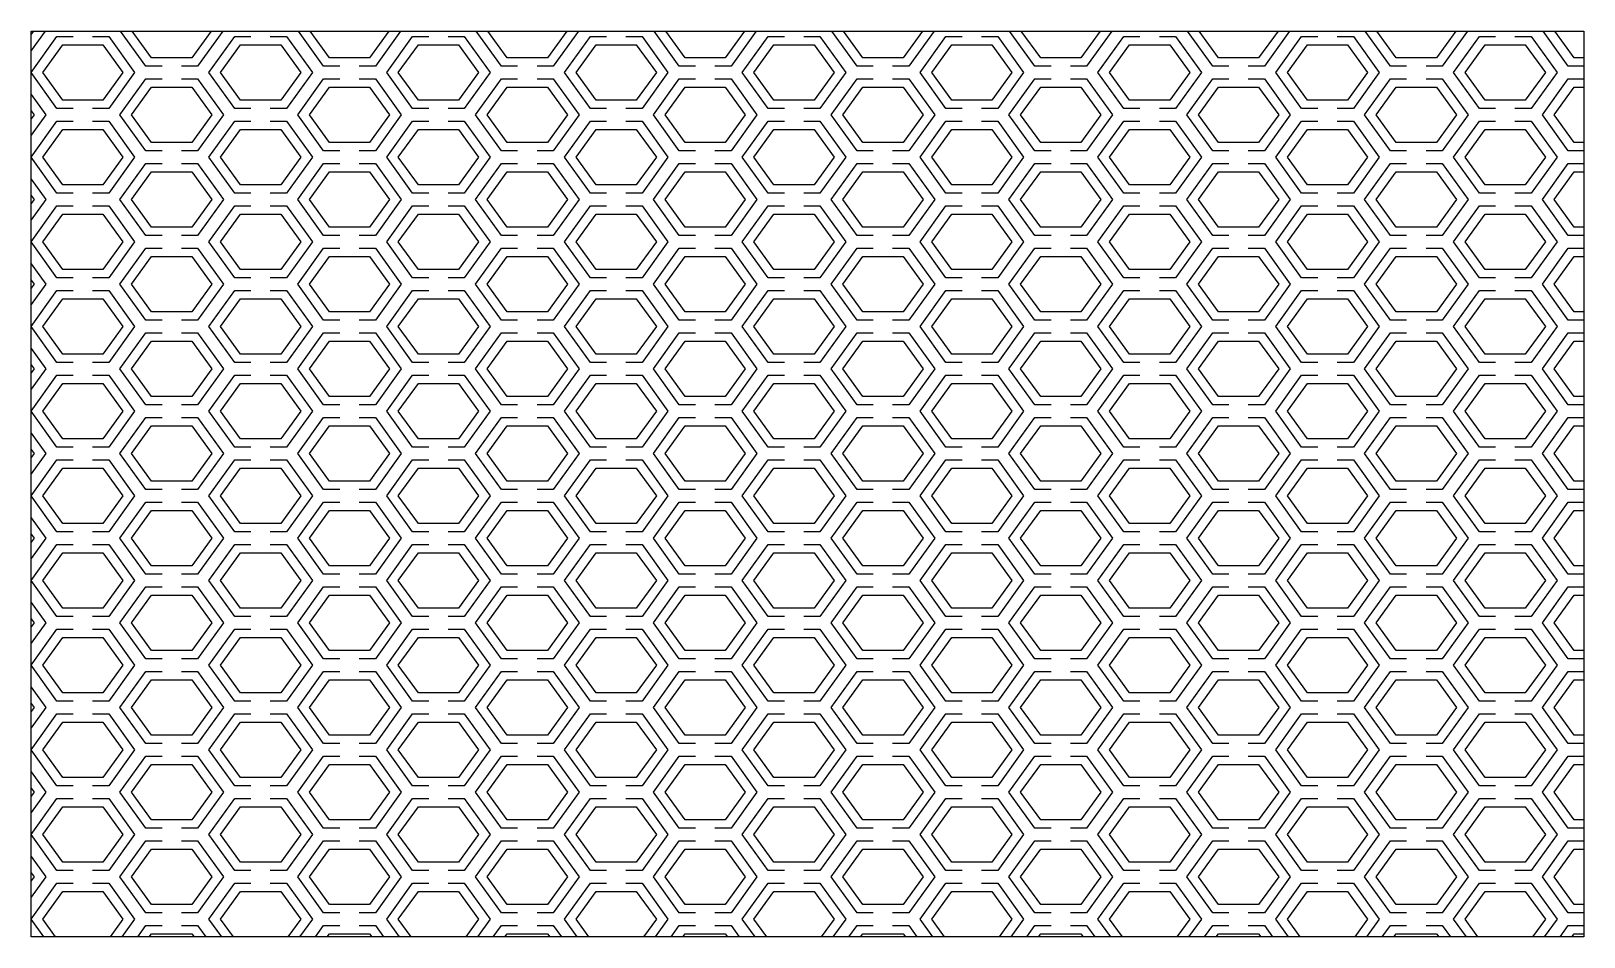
# Model space of a CAD drawing. Header units: millimetres. Extents: x 0 to 120, y 0 to 70.
import ezdxf

# ---------------------------------------------------------------- set-up
doc = ezdxf.new("R2010")
doc.units = ezdxf.units.MM
doc.layers.add('CUT', color=1, linetype='CONTINUOUS')

msp = doc.modelspace()

# ---------------------------------------------------------------- linework, layer by layer
at = {"layer": 'CUT'}
for p, q in [((0.1786, 70), (0, 69.7526)), ((1.0786, 70), (0, 68.5055)), ((0, 63.8474), (0.23, 63.5287)), ((0.23, 63.5287), (0, 63.21)), ((0, 57.3049), (0.23, 56.9862)), ((0.23, 56.9862), (0, 56.6675)), ((0, 50.7623), (0.23, 50.4436)), ((0.23, 50.4436), (0, 50.1249)), ((0, 44.2197), (0.23, 43.901)), ((0.23, 43.901), (0, 43.5823)), ((0, 37.6772), (0.23, 37.3585)), ((0.23, 37.3585), (0, 37.0398)), ((0, 31.1346), (0.23, 30.8159)), ((0.23, 30.8159), (0, 30.4972)), ((0, 24.592), (0.23, 24.2733)), ((0.23, 24.2733), (0, 23.9546)), ((0, 18.0495), (0.23, 17.7308)), ((0.23, 17.7308), (0, 17.4121)), ((0, 11.5069), (0.23, 11.1882)), ((0.23, 11.1882), (0, 10.8695)), ((0, 4.9644), (0.23, 4.6457)), ((0.23, 4.6457), (0, 4.327)), ((7.1, 1.3744), (6.1081, 0)), ((20.84, 1.3744), (19.8481, 0)), ((34.58, 1.3744), (33.5881, 0)), ((48.32, 1.3744), (47.3281, 0)), ((62.06, 1.3744), (61.0681, 0)), ((75.8, 1.3744), (74.8081, 0)), ((89.54, 1.3744), (88.5481, 0)), ((103.28, 1.3744), (102.2881, 0)), ((117.02, 1.3744), (116.0281, 0))]:
    msp.add_line(p, q, dxfattribs=at)
for points in [[(0, 70), (120, 70), (120, 0), (0, 0), (0, 70)], [(10.12, 67.3), (8.87, 67.3), (6.9214, 70)], [(13.9186, 70), (12.42, 67.9235), (9.32, 67.9235), (7.8214, 70)], [(14.8186, 70), (12.87, 67.3), (11.62, 67.3)], [(23.86, 67.3), (22.61, 67.3), (20.6614, 70)], [(27.6586, 70), (26.16, 67.9235), (23.06, 67.9235), (21.5614, 70)], [(28.5586, 70), (26.61, 67.3), (25.36, 67.3)], [(37.6, 67.3), (36.35, 67.3), (34.4014, 70)], [(41.3986, 70), (39.9, 67.9235), (36.8, 67.9235), (35.3014, 70)], [(42.2986, 70), (40.35, 67.3), (39.1, 67.3)], [(51.34, 67.3), (50.09, 67.3), (48.1414, 70)], [(55.1386, 70), (53.64, 67.9235), (50.54, 67.9235), (49.0414, 70)], [(56.0386, 70), (54.09, 67.3), (52.84, 67.3)], [(65.08, 67.3), (63.83, 67.3), (61.8814, 70)], [(68.8786, 70), (67.38, 67.9235), (64.28, 67.9235), (62.7814, 70)], [(69.7786, 70), (67.83, 67.3), (66.58, 67.3)], [(78.82, 67.3), (77.57, 67.3), (75.6214, 70)], [(82.6186, 70), (81.12, 67.9235), (78.02, 67.9235), (76.5214, 70)], [(83.5186, 70), (81.57, 67.3), (80.32, 67.3)], [(92.56, 67.3), (91.31, 67.3), (89.3614, 70)], [(96.3586, 70), (94.86, 67.9235), (91.76, 67.9235), (90.2614, 70)], [(97.2586, 70), (95.31, 67.3), (94.06, 67.3)], [(106.3, 67.3), (105.05, 67.3), (103.1014, 70)], [(110.0986, 70), (108.6, 67.9235), (105.5, 67.9235), (104.0014, 70)], [(110.9986, 70), (109.05, 67.3), (107.8, 67.3)], [(120, 67.3), (118.79, 67.3), (116.8414, 70)], [(120, 67.9235), (119.24, 67.9235), (117.7414, 70)], [(3.25, 64.0287), (2, 64.0287), (0, 66.8), (2, 69.5713), (3.25, 69.5713)], [(7.1, 66.8), (5.55, 64.6523), (2.45, 64.6523), (0.9, 66.8), (2.45, 68.9477), (5.55, 68.9477), (7.1, 66.8)], [(4.75, 69.5713), (6, 69.5713), (8, 66.8), (6, 64.0287), (4.75, 64.0287)], [(16.99, 64.0287), (15.74, 64.0287), (13.74, 66.8), (15.74, 69.5713), (16.99, 69.5713)], [(20.84, 66.8), (19.29, 64.6523), (16.19, 64.6523), (14.64, 66.8), (16.19, 68.9477), (19.29, 68.9477), (20.84, 66.8)], [(18.49, 69.5713), (19.74, 69.5713), (21.74, 66.8), (19.74, 64.0287), (18.49, 64.0287)], [(30.73, 64.0287), (29.48, 64.0287), (27.48, 66.8), (29.48, 69.5713), (30.73, 69.5713)], [(34.58, 66.8), (33.03, 64.6523), (29.93, 64.6523), (28.38, 66.8), (29.93, 68.9477), (33.03, 68.9477), (34.58, 66.8)], [(32.23, 69.5713), (33.48, 69.5713), (35.48, 66.8), (33.48, 64.0287), (32.23, 64.0287)], [(44.47, 64.0287), (43.22, 64.0287), (41.22, 66.8), (43.22, 69.5713), (44.47, 69.5713)], [(48.32, 66.8), (46.77, 64.6523), (43.67, 64.6523), (42.12, 66.8), (43.67, 68.9477), (46.77, 68.9477), (48.32, 66.8)], [(45.97, 69.5713), (47.22, 69.5713), (49.22, 66.8), (47.22, 64.0287), (45.97, 64.0287)], [(58.21, 64.0287), (56.96, 64.0287), (54.96, 66.8), (56.96, 69.5713), (58.21, 69.5713)], [(62.06, 66.8), (60.51, 64.6523), (57.41, 64.6523), (55.86, 66.8), (57.41, 68.9477), (60.51, 68.9477), (62.06, 66.8)], [(59.71, 69.5713), (60.96, 69.5713), (62.96, 66.8), (60.96, 64.0287), (59.71, 64.0287)], [(71.95, 64.0287), (70.7, 64.0287), (68.7, 66.8), (70.7, 69.5713), (71.95, 69.5713)], [(75.8, 66.8), (74.25, 64.6523), (71.15, 64.6523), (69.6, 66.8), (71.15, 68.9477), (74.25, 68.9477), (75.8, 66.8)], [(73.45, 69.5713), (74.7, 69.5713), (76.7, 66.8), (74.7, 64.0287), (73.45, 64.0287)], [(85.69, 64.0287), (84.44, 64.0287), (82.44, 66.8), (84.44, 69.5713), (85.69, 69.5713)], [(89.54, 66.8), (87.99, 64.6523), (84.89, 64.6523), (83.34, 66.8), (84.89, 68.9477), (87.99, 68.9477), (89.54, 66.8)], [(87.19, 69.5713), (88.44, 69.5713), (90.44, 66.8), (88.44, 64.0287), (87.19, 64.0287)], [(99.43, 64.0287), (98.18, 64.0287), (96.18, 66.8), (98.18, 69.5713), (99.43, 69.5713)], [(103.28, 66.8), (101.73, 64.6523), (98.63, 64.6523), (97.08, 66.8), (98.63, 68.9477), (101.73, 68.9477), (103.28, 66.8)], [(100.93, 69.5713), (102.18, 69.5713), (104.18, 66.8), (102.18, 64.0287), (100.93, 64.0287)], [(113.17, 64.0287), (111.92, 64.0287), (109.92, 66.8), (111.92, 69.5713), (113.17, 69.5713)], [(117.02, 66.8), (115.47, 64.6523), (112.37, 64.6523), (110.82, 66.8), (112.37, 68.9477), (115.47, 68.9477), (117.02, 66.8)], [(114.67, 69.5713), (115.92, 69.5713), (117.92, 66.8), (115.92, 64.0287), (114.67, 64.0287)], [(10.12, 60.7574), (8.87, 60.7574), (6.87, 63.5287), (8.87, 66.3), (10.12, 66.3)], [(11.62, 66.3), (12.87, 66.3), (14.87, 63.5287), (12.87, 60.7574), (11.62, 60.7574)], [(23.86, 60.7574), (22.61, 60.7574), (20.61, 63.5287), (22.61, 66.3), (23.86, 66.3)], [(25.36, 66.3), (26.61, 66.3), (28.61, 63.5287), (26.61, 60.7574), (25.36, 60.7574)], [(37.6, 60.7574), (36.35, 60.7574), (34.35, 63.5287), (36.35, 66.3), (37.6, 66.3)], [(39.1, 66.3), (40.35, 66.3), (42.35, 63.5287), (40.35, 60.7574), (39.1, 60.7574)], [(51.34, 60.7574), (50.09, 60.7574), (48.09, 63.5287), (50.09, 66.3), (51.34, 66.3)], [(52.84, 66.3), (54.09, 66.3), (56.09, 63.5287), (54.09, 60.7574), (52.84, 60.7574)], [(65.08, 60.7574), (63.83, 60.7574), (61.83, 63.5287), (63.83, 66.3), (65.08, 66.3)], [(66.58, 66.3), (67.83, 66.3), (69.83, 63.5287), (67.83, 60.7574), (66.58, 60.7574)], [(78.82, 60.7574), (77.57, 60.7574), (75.57, 63.5287), (77.57, 66.3), (78.82, 66.3)], [(80.32, 66.3), (81.57, 66.3), (83.57, 63.5287), (81.57, 60.7574), (80.32, 60.7574)], [(92.56, 60.7574), (91.31, 60.7574), (89.31, 63.5287), (91.31, 66.3), (92.56, 66.3)], [(94.06, 66.3), (95.31, 66.3), (97.31, 63.5287), (95.31, 60.7574), (94.06, 60.7574)], [(106.3, 60.7574), (105.05, 60.7574), (103.05, 63.5287), (105.05, 66.3), (106.3, 66.3)], [(107.8, 66.3), (109.05, 66.3), (111.05, 63.5287), (109.05, 60.7574), (107.8, 60.7574)], [(120, 60.7574), (118.79, 60.7574), (116.79, 63.5287), (118.79, 66.3), (120, 66.3)], [(0, 65.0945), (1.13, 63.5287), (0, 61.9629)], [(13.97, 63.5287), (12.42, 61.381), (9.32, 61.381), (7.77, 63.5287), (9.32, 65.6765), (12.42, 65.6765), (13.97, 63.5287)], [(27.71, 63.5287), (26.16, 61.381), (23.06, 61.381), (21.51, 63.5287), (23.06, 65.6765), (26.16, 65.6765), (27.71, 63.5287)], [(41.45, 63.5287), (39.9, 61.381), (36.8, 61.381), (35.25, 63.5287), (36.8, 65.6765), (39.9, 65.6765), (41.45, 63.5287)], [(55.19, 63.5287), (53.64, 61.381), (50.54, 61.381), (48.99, 63.5287), (50.54, 65.6765), (53.64, 65.6765), (55.19, 63.5287)], [(68.93, 63.5287), (67.38, 61.381), (64.28, 61.381), (62.73, 63.5287), (64.28, 65.6765), (67.38, 65.6765), (68.93, 63.5287)], [(82.67, 63.5287), (81.12, 61.381), (78.02, 61.381), (76.47, 63.5287), (78.02, 65.6765), (81.12, 65.6765), (82.67, 63.5287)], [(96.41, 63.5287), (94.86, 61.381), (91.76, 61.381), (90.21, 63.5287), (91.76, 65.6765), (94.86, 65.6765), (96.41, 63.5287)], [(110.15, 63.5287), (108.6, 61.381), (105.5, 61.381), (103.95, 63.5287), (105.5, 65.6765), (108.6, 65.6765), (110.15, 63.5287)], [(120, 61.381), (119.24, 61.381), (117.69, 63.5287), (119.24, 65.6765), (120, 65.6765)], [(3.25, 57.4862), (2, 57.4862), (0, 60.2574), (2, 63.0287), (3.25, 63.0287)], [(7.1, 60.2574), (5.55, 58.1097), (2.45, 58.1097), (0.9, 60.2574), (2.45, 62.4052), (5.55, 62.4052), (7.1, 60.2574)], [(4.75, 63.0287), (6, 63.0287), (8, 60.2574), (6, 57.4862), (4.75, 57.4862)], [(16.99, 57.4862), (15.74, 57.4862), (13.74, 60.2574), (15.74, 63.0287), (16.99, 63.0287)], [(20.84, 60.2574), (19.29, 58.1097), (16.19, 58.1097), (14.64, 60.2574), (16.19, 62.4052), (19.29, 62.4052), (20.84, 60.2574)], [(18.49, 63.0287), (19.74, 63.0287), (21.74, 60.2574), (19.74, 57.4862), (18.49, 57.4862)], [(30.73, 57.4862), (29.48, 57.4862), (27.48, 60.2574), (29.48, 63.0287), (30.73, 63.0287)], [(34.58, 60.2574), (33.03, 58.1097), (29.93, 58.1097), (28.38, 60.2574), (29.93, 62.4052), (33.03, 62.4052), (34.58, 60.2574)], [(32.23, 63.0287), (33.48, 63.0287), (35.48, 60.2574), (33.48, 57.4862), (32.23, 57.4862)], [(44.47, 57.4862), (43.22, 57.4862), (41.22, 60.2574), (43.22, 63.0287), (44.47, 63.0287)], [(48.32, 60.2574), (46.77, 58.1097), (43.67, 58.1097), (42.12, 60.2574), (43.67, 62.4052), (46.77, 62.4052), (48.32, 60.2574)], [(45.97, 63.0287), (47.22, 63.0287), (49.22, 60.2574), (47.22, 57.4862), (45.97, 57.4862)], [(58.21, 57.4862), (56.96, 57.4862), (54.96, 60.2574), (56.96, 63.0287), (58.21, 63.0287)], [(62.06, 60.2574), (60.51, 58.1097), (57.41, 58.1097), (55.86, 60.2574), (57.41, 62.4052), (60.51, 62.4052), (62.06, 60.2574)], [(59.71, 63.0287), (60.96, 63.0287), (62.96, 60.2574), (60.96, 57.4862), (59.71, 57.4862)], [(71.95, 57.4862), (70.7, 57.4862), (68.7, 60.2574), (70.7, 63.0287), (71.95, 63.0287)], [(75.8, 60.2574), (74.25, 58.1097), (71.15, 58.1097), (69.6, 60.2574), (71.15, 62.4052), (74.25, 62.4052), (75.8, 60.2574)], [(73.45, 63.0287), (74.7, 63.0287), (76.7, 60.2574), (74.7, 57.4862), (73.45, 57.4862)], [(85.69, 57.4862), (84.44, 57.4862), (82.44, 60.2574), (84.44, 63.0287), (85.69, 63.0287)], [(89.54, 60.2574), (87.99, 58.1097), (84.89, 58.1097), (83.34, 60.2574), (84.89, 62.4052), (87.99, 62.4052), (89.54, 60.2574)], [(87.19, 63.0287), (88.44, 63.0287), (90.44, 60.2574), (88.44, 57.4862), (87.19, 57.4862)], [(99.43, 57.4862), (98.18, 57.4862), (96.18, 60.2574), (98.18, 63.0287), (99.43, 63.0287)], [(103.28, 60.2574), (101.73, 58.1097), (98.63, 58.1097), (97.08, 60.2574), (98.63, 62.4052), (101.73, 62.4052), (103.28, 60.2574)], [(100.93, 63.0287), (102.18, 63.0287), (104.18, 60.2574), (102.18, 57.4862), (100.93, 57.4862)], [(113.17, 57.4862), (111.92, 57.4862), (109.92, 60.2574), (111.92, 63.0287), (113.17, 63.0287)], [(117.02, 60.2574), (115.47, 58.1097), (112.37, 58.1097), (110.82, 60.2574), (112.37, 62.4052), (115.47, 62.4052), (117.02, 60.2574)], [(114.67, 63.0287), (115.92, 63.0287), (117.92, 60.2574), (115.92, 57.4862), (114.67, 57.4862)], [(10.12, 54.2149), (8.87, 54.2149), (6.87, 56.9862), (8.87, 59.7574), (10.12, 59.7574)], [(13.97, 56.9862), (12.42, 54.8384), (9.32, 54.8384), (7.77, 56.9862), (9.32, 59.1339), (12.42, 59.1339), (13.97, 56.9862)], [(11.62, 59.7574), (12.87, 59.7574), (14.87, 56.9862), (12.87, 54.2149), (11.62, 54.2149)], [(23.86, 54.2149), (22.61, 54.2149), (20.61, 56.9862), (22.61, 59.7574), (23.86, 59.7574)], [(27.71, 56.9862), (26.16, 54.8384), (23.06, 54.8384), (21.51, 56.9862), (23.06, 59.1339), (26.16, 59.1339), (27.71, 56.9862)], [(25.36, 59.7574), (26.61, 59.7574), (28.61, 56.9862), (26.61, 54.2149), (25.36, 54.2149)], [(37.6, 54.2149), (36.35, 54.2149), (34.35, 56.9862), (36.35, 59.7574), (37.6, 59.7574)], [(41.45, 56.9862), (39.9, 54.8384), (36.8, 54.8384), (35.25, 56.9862), (36.8, 59.1339), (39.9, 59.1339), (41.45, 56.9862)], [(39.1, 59.7574), (40.35, 59.7574), (42.35, 56.9862), (40.35, 54.2149), (39.1, 54.2149)], [(51.34, 54.2149), (50.09, 54.2149), (48.09, 56.9862), (50.09, 59.7574), (51.34, 59.7574)], [(55.19, 56.9862), (53.64, 54.8384), (50.54, 54.8384), (48.99, 56.9862), (50.54, 59.1339), (53.64, 59.1339), (55.19, 56.9862)], [(52.84, 59.7574), (54.09, 59.7574), (56.09, 56.9862), (54.09, 54.2149), (52.84, 54.2149)], [(65.08, 54.2149), (63.83, 54.2149), (61.83, 56.9862), (63.83, 59.7574), (65.08, 59.7574)], [(68.93, 56.9862), (67.38, 54.8384), (64.28, 54.8384), (62.73, 56.9862), (64.28, 59.1339), (67.38, 59.1339), (68.93, 56.9862)], [(66.58, 59.7574), (67.83, 59.7574), (69.83, 56.9862), (67.83, 54.2149), (66.58, 54.2149)], [(78.82, 54.2149), (77.57, 54.2149), (75.57, 56.9862), (77.57, 59.7574), (78.82, 59.7574)], [(82.67, 56.9862), (81.12, 54.8384), (78.02, 54.8384), (76.47, 56.9862), (78.02, 59.1339), (81.12, 59.1339), (82.67, 56.9862)], [(80.32, 59.7574), (81.57, 59.7574), (83.57, 56.9862), (81.57, 54.2149), (80.32, 54.2149)], [(92.56, 54.2149), (91.31, 54.2149), (89.31, 56.9862), (91.31, 59.7574), (92.56, 59.7574)], [(96.41, 56.9862), (94.86, 54.8384), (91.76, 54.8384), (90.21, 56.9862), (91.76, 59.1339), (94.86, 59.1339), (96.41, 56.9862)], [(94.06, 59.7574), (95.31, 59.7574), (97.31, 56.9862), (95.31, 54.2149), (94.06, 54.2149)], [(106.3, 54.2149), (105.05, 54.2149), (103.05, 56.9862), (105.05, 59.7574), (106.3, 59.7574)], [(110.15, 56.9862), (108.6, 54.8384), (105.5, 54.8384), (103.95, 56.9862), (105.5, 59.1339), (108.6, 59.1339), (110.15, 56.9862)], [(107.8, 59.7574), (109.05, 59.7574), (111.05, 56.9862), (109.05, 54.2149), (107.8, 54.2149)], [(120, 54.2149), (118.79, 54.2149), (116.79, 56.9862), (118.79, 59.7574), (120, 59.7574)], [(120, 54.8384), (119.24, 54.8384), (117.69, 56.9862), (119.24, 59.1339), (120, 59.1339)], [(0, 58.5519), (1.13, 56.9862), (0, 55.4204)], [(3.25, 50.9436), (2, 50.9436), (0, 53.7149), (2, 56.4862), (3.25, 56.4862)], [(4.75, 56.4862), (6, 56.4862), (8, 53.7149), (6, 50.9436), (4.75, 50.9436)], [(16.99, 50.9436), (15.74, 50.9436), (13.74, 53.7149), (15.74, 56.4862), (16.99, 56.4862)], [(18.49, 56.4862), (19.74, 56.4862), (21.74, 53.7149), (19.74, 50.9436), (18.49, 50.9436)], [(30.73, 50.9436), (29.48, 50.9436), (27.48, 53.7149), (29.48, 56.4862), (30.73, 56.4862)], [(32.23, 56.4862), (33.48, 56.4862), (35.48, 53.7149), (33.48, 50.9436), (32.23, 50.9436)], [(44.47, 50.9436), (43.22, 50.9436), (41.22, 53.7149), (43.22, 56.4862), (44.47, 56.4862)], [(45.97, 56.4862), (47.22, 56.4862), (49.22, 53.7149), (47.22, 50.9436), (45.97, 50.9436)], [(58.21, 50.9436), (56.96, 50.9436), (54.96, 53.7149), (56.96, 56.4862), (58.21, 56.4862)], [(59.71, 56.4862), (60.96, 56.4862), (62.96, 53.7149), (60.96, 50.9436), (59.71, 50.9436)], [(71.95, 50.9436), (70.7, 50.9436), (68.7, 53.7149), (70.7, 56.4862), (71.95, 56.4862)], [(73.45, 56.4862), (74.7, 56.4862), (76.7, 53.7149), (74.7, 50.9436), (73.45, 50.9436)], [(85.69, 50.9436), (84.44, 50.9436), (82.44, 53.7149), (84.44, 56.4862), (85.69, 56.4862)], [(87.19, 56.4862), (88.44, 56.4862), (90.44, 53.7149), (88.44, 50.9436), (87.19, 50.9436)], [(99.43, 50.9436), (98.18, 50.9436), (96.18, 53.7149), (98.18, 56.4862), (99.43, 56.4862)], [(100.93, 56.4862), (102.18, 56.4862), (104.18, 53.7149), (102.18, 50.9436), (100.93, 50.9436)], [(113.17, 50.9436), (111.92, 50.9436), (109.92, 53.7149), (111.92, 56.4862), (113.17, 56.4862)], [(114.67, 56.4862), (115.92, 56.4862), (117.92, 53.7149), (115.92, 50.9436), (114.67, 50.9436)], [(7.1, 53.7149), (5.55, 51.5671), (2.45, 51.5671), (0.9, 53.7149), (2.45, 55.8626), (5.55, 55.8626), (7.1, 53.7149)], [(20.84, 53.7149), (19.29, 51.5671), (16.19, 51.5671), (14.64, 53.7149), (16.19, 55.8626), (19.29, 55.8626), (20.84, 53.7149)], [(34.58, 53.7149), (33.03, 51.5671), (29.93, 51.5671), (28.38, 53.7149), (29.93, 55.8626), (33.03, 55.8626), (34.58, 53.7149)], [(48.32, 53.7149), (46.77, 51.5671), (43.67, 51.5671), (42.12, 53.7149), (43.67, 55.8626), (46.77, 55.8626), (48.32, 53.7149)], [(62.06, 53.7149), (60.51, 51.5671), (57.41, 51.5671), (55.86, 53.7149), (57.41, 55.8626), (60.51, 55.8626), (62.06, 53.7149)], [(75.8, 53.7149), (74.25, 51.5671), (71.15, 51.5671), (69.6, 53.7149), (71.15, 55.8626), (74.25, 55.8626), (75.8, 53.7149)], [(89.54, 53.7149), (87.99, 51.5671), (84.89, 51.5671), (83.34, 53.7149), (84.89, 55.8626), (87.99, 55.8626), (89.54, 53.7149)], [(103.28, 53.7149), (101.73, 51.5671), (98.63, 51.5671), (97.08, 53.7149), (98.63, 55.8626), (101.73, 55.8626), (103.28, 53.7149)], [(117.02, 53.7149), (115.47, 51.5671), (112.37, 51.5671), (110.82, 53.7149), (112.37, 55.8626), (115.47, 55.8626), (117.02, 53.7149)], [(10.12, 47.6723), (8.87, 47.6723), (6.87, 50.4436), (8.87, 53.2149), (10.12, 53.2149)], [(11.62, 53.2149), (12.87, 53.2149), (14.87, 50.4436), (12.87, 47.6723), (11.62, 47.6723)], [(23.86, 47.6723), (22.61, 47.6723), (20.61, 50.4436), (22.61, 53.2149), (23.86, 53.2149)], [(25.36, 53.2149), (26.61, 53.2149), (28.61, 50.4436), (26.61, 47.6723), (25.36, 47.6723)], [(37.6, 47.6723), (36.35, 47.6723), (34.35, 50.4436), (36.35, 53.2149), (37.6, 53.2149)], [(39.1, 53.2149), (40.35, 53.2149), (42.35, 50.4436), (40.35, 47.6723), (39.1, 47.6723)], [(51.34, 47.6723), (50.09, 47.6723), (48.09, 50.4436), (50.09, 53.2149), (51.34, 53.2149)], [(52.84, 53.2149), (54.09, 53.2149), (56.09, 50.4436), (54.09, 47.6723), (52.84, 47.6723)], [(65.08, 47.6723), (63.83, 47.6723), (61.83, 50.4436), (63.83, 53.2149), (65.08, 53.2149)], [(66.58, 53.2149), (67.83, 53.2149), (69.83, 50.4436), (67.83, 47.6723), (66.58, 47.6723)], [(78.82, 47.6723), (77.57, 47.6723), (75.57, 50.4436), (77.57, 53.2149), (78.82, 53.2149)], [(80.32, 53.2149), (81.57, 53.2149), (83.57, 50.4436), (81.57, 47.6723), (80.32, 47.6723)], [(92.56, 47.6723), (91.31, 47.6723), (89.31, 50.4436), (91.31, 53.2149), (92.56, 53.2149)], [(94.06, 53.2149), (95.31, 53.2149), (97.31, 50.4436), (95.31, 47.6723), (94.06, 47.6723)], [(106.3, 47.6723), (105.05, 47.6723), (103.05, 50.4436), (105.05, 53.2149), (106.3, 53.2149)], [(107.8, 53.2149), (109.05, 53.2149), (111.05, 50.4436), (109.05, 47.6723), (107.8, 47.6723)], [(120, 47.6723), (118.79, 47.6723), (116.79, 50.4436), (118.79, 53.2149), (120, 53.2149)], [(0, 52.0094), (1.13, 50.4436), (0, 48.8778)], [(13.97, 50.4436), (12.42, 48.2959), (9.32, 48.2959), (7.77, 50.4436), (9.32, 52.5913), (12.42, 52.5913), (13.97, 50.4436)], [(27.71, 50.4436), (26.16, 48.2959), (23.06, 48.2959), (21.51, 50.4436), (23.06, 52.5913), (26.16, 52.5913), (27.71, 50.4436)], [(41.45, 50.4436), (39.9, 48.2959), (36.8, 48.2959), (35.25, 50.4436), (36.8, 52.5913), (39.9, 52.5913), (41.45, 50.4436)], [(55.19, 50.4436), (53.64, 48.2959), (50.54, 48.2959), (48.99, 50.4436), (50.54, 52.5913), (53.64, 52.5913), (55.19, 50.4436)], [(68.93, 50.4436), (67.38, 48.2959), (64.28, 48.2959), (62.73, 50.4436), (64.28, 52.5913), (67.38, 52.5913), (68.93, 50.4436)], [(82.67, 50.4436), (81.12, 48.2959), (78.02, 48.2959), (76.47, 50.4436), (78.02, 52.5913), (81.12, 52.5913), (82.67, 50.4436)], [(96.41, 50.4436), (94.86, 48.2959), (91.76, 48.2959), (90.21, 50.4436), (91.76, 52.5913), (94.86, 52.5913), (96.41, 50.4436)], [(110.15, 50.4436), (108.6, 48.2959), (105.5, 48.2959), (103.95, 50.4436), (105.5, 52.5913), (108.6, 52.5913), (110.15, 50.4436)], [(120, 48.2959), (119.24, 48.2959), (117.69, 50.4436), (119.24, 52.5913), (120, 52.5913)], [(3.25, 44.401), (2, 44.401), (0, 47.1723), (2, 49.9436), (3.25, 49.9436)], [(7.1, 47.1723), (5.55, 45.0246), (2.45, 45.0246), (0.9, 47.1723), (2.45, 49.3201), (5.55, 49.3201), (7.1, 47.1723)], [(4.75, 49.9436), (6, 49.9436), (8, 47.1723), (6, 44.401), (4.75, 44.401)], [(16.99, 44.401), (15.74, 44.401), (13.74, 47.1723), (15.74, 49.9436), (16.99, 49.9436)], [(20.84, 47.1723), (19.29, 45.0246), (16.19, 45.0246), (14.64, 47.1723), (16.19, 49.3201), (19.29, 49.3201), (20.84, 47.1723)], [(18.49, 49.9436), (19.74, 49.9436), (21.74, 47.1723), (19.74, 44.401), (18.49, 44.401)], [(30.73, 44.401), (29.48, 44.401), (27.48, 47.1723), (29.48, 49.9436), (30.73, 49.9436)], [(34.58, 47.1723), (33.03, 45.0246), (29.93, 45.0246), (28.38, 47.1723), (29.93, 49.3201), (33.03, 49.3201), (34.58, 47.1723)], [(32.23, 49.9436), (33.48, 49.9436), (35.48, 47.1723), (33.48, 44.401), (32.23, 44.401)], [(44.47, 44.401), (43.22, 44.401), (41.22, 47.1723), (43.22, 49.9436), (44.47, 49.9436)], [(48.32, 47.1723), (46.77, 45.0246), (43.67, 45.0246), (42.12, 47.1723), (43.67, 49.3201), (46.77, 49.3201), (48.32, 47.1723)], [(45.97, 49.9436), (47.22, 49.9436), (49.22, 47.1723), (47.22, 44.401), (45.97, 44.401)], [(58.21, 44.401), (56.96, 44.401), (54.96, 47.1723), (56.96, 49.9436), (58.21, 49.9436)], [(62.06, 47.1723), (60.51, 45.0246), (57.41, 45.0246), (55.86, 47.1723), (57.41, 49.3201), (60.51, 49.3201), (62.06, 47.1723)], [(59.71, 49.9436), (60.96, 49.9436), (62.96, 47.1723), (60.96, 44.401), (59.71, 44.401)], [(71.95, 44.401), (70.7, 44.401), (68.7, 47.1723), (70.7, 49.9436), (71.95, 49.9436)], [(75.8, 47.1723), (74.25, 45.0246), (71.15, 45.0246), (69.6, 47.1723), (71.15, 49.3201), (74.25, 49.3201), (75.8, 47.1723)], [(73.45, 49.9436), (74.7, 49.9436), (76.7, 47.1723), (74.7, 44.401), (73.45, 44.401)], [(85.69, 44.401), (84.44, 44.401), (82.44, 47.1723), (84.44, 49.9436), (85.69, 49.9436)], [(89.54, 47.1723), (87.99, 45.0246), (84.89, 45.0246), (83.34, 47.1723), (84.89, 49.3201), (87.99, 49.3201), (89.54, 47.1723)], [(87.19, 49.9436), (88.44, 49.9436), (90.44, 47.1723), (88.44, 44.401), (87.19, 44.401)], [(99.43, 44.401), (98.18, 44.401), (96.18, 47.1723), (98.18, 49.9436), (99.43, 49.9436)], [(103.28, 47.1723), (101.73, 45.0246), (98.63, 45.0246), (97.08, 47.1723), (98.63, 49.3201), (101.73, 49.3201), (103.28, 47.1723)], [(100.93, 49.9436), (102.18, 49.9436), (104.18, 47.1723), (102.18, 44.401), (100.93, 44.401)], [(113.17, 44.401), (111.92, 44.401), (109.92, 47.1723), (111.92, 49.9436), (113.17, 49.9436)], [(117.02, 47.1723), (115.47, 45.0246), (112.37, 45.0246), (110.82, 47.1723), (112.37, 49.3201), (115.47, 49.3201), (117.02, 47.1723)], [(114.67, 49.9436), (115.92, 49.9436), (117.92, 47.1723), (115.92, 44.401), (114.67, 44.401)], [(10.12, 41.1297), (8.87, 41.1297), (6.87, 43.901), (8.87, 46.6723), (10.12, 46.6723)], [(13.97, 43.901), (12.42, 41.7533), (9.32, 41.7533), (7.77, 43.901), (9.32, 46.0488), (12.42, 46.0488), (13.97, 43.901)], [(11.62, 46.6723), (12.87, 46.6723), (14.87, 43.901), (12.87, 41.1297), (11.62, 41.1297)], [(23.86, 41.1297), (22.61, 41.1297), (20.61, 43.901), (22.61, 46.6723), (23.86, 46.6723)], [(27.71, 43.901), (26.16, 41.7533), (23.06, 41.7533), (21.51, 43.901), (23.06, 46.0488), (26.16, 46.0488), (27.71, 43.901)], [(25.36, 46.6723), (26.61, 46.6723), (28.61, 43.901), (26.61, 41.1297), (25.36, 41.1297)], [(37.6, 41.1297), (36.35, 41.1297), (34.35, 43.901), (36.35, 46.6723), (37.6, 46.6723)], [(41.45, 43.901), (39.9, 41.7533), (36.8, 41.7533), (35.25, 43.901), (36.8, 46.0488), (39.9, 46.0488), (41.45, 43.901)], [(39.1, 46.6723), (40.35, 46.6723), (42.35, 43.901), (40.35, 41.1297), (39.1, 41.1297)], [(51.34, 41.1297), (50.09, 41.1297), (48.09, 43.901), (50.09, 46.6723), (51.34, 46.6723)], [(55.19, 43.901), (53.64, 41.7533), (50.54, 41.7533), (48.99, 43.901), (50.54, 46.0488), (53.64, 46.0488), (55.19, 43.901)], [(52.84, 46.6723), (54.09, 46.6723), (56.09, 43.901), (54.09, 41.1297), (52.84, 41.1297)], [(65.08, 41.1297), (63.83, 41.1297), (61.83, 43.901), (63.83, 46.6723), (65.08, 46.6723)], [(68.93, 43.901), (67.38, 41.7533), (64.28, 41.7533), (62.73, 43.901), (64.28, 46.0488), (67.38, 46.0488), (68.93, 43.901)], [(66.58, 46.6723), (67.83, 46.6723), (69.83, 43.901), (67.83, 41.1297), (66.58, 41.1297)], [(78.82, 41.1297), (77.57, 41.1297), (75.57, 43.901), (77.57, 46.6723), (78.82, 46.6723)], [(82.67, 43.901), (81.12, 41.7533), (78.02, 41.7533), (76.47, 43.901), (78.02, 46.0488), (81.12, 46.0488), (82.67, 43.901)], [(80.32, 46.6723), (81.57, 46.6723), (83.57, 43.901), (81.57, 41.1297), (80.32, 41.1297)], [(92.56, 41.1297), (91.31, 41.1297), (89.31, 43.901), (91.31, 46.6723), (92.56, 46.6723)], [(96.41, 43.901), (94.86, 41.7533), (91.76, 41.7533), (90.21, 43.901), (91.76, 46.0488), (94.86, 46.0488), (96.41, 43.901)], [(94.06, 46.6723), (95.31, 46.6723), (97.31, 43.901), (95.31, 41.1297), (94.06, 41.1297)], [(106.3, 41.1297), (105.05, 41.1297), (103.05, 43.901), (105.05, 46.6723), (106.3, 46.6723)], [(110.15, 43.901), (108.6, 41.7533), (105.5, 41.7533), (103.95, 43.901), (105.5, 46.0488), (108.6, 46.0488), (110.15, 43.901)], [(107.8, 46.6723), (109.05, 46.6723), (111.05, 43.901), (109.05, 41.1297), (107.8, 41.1297)], [(120, 41.1297), (118.79, 41.1297), (116.79, 43.901), (118.79, 46.6723), (120, 46.6723)], [(120, 41.7533), (119.24, 41.7533), (117.69, 43.901), (119.24, 46.0488), (120, 46.0488)], [(0, 45.4668), (1.13, 43.901), (0, 42.3353)], [(3.25, 37.8585), (2, 37.8585), (0, 40.6297), (2, 43.401), (3.25, 43.401)], [(4.75, 43.401), (6, 43.401), (8, 40.6297), (6, 37.8585), (4.75, 37.8585)], [(16.99, 37.8585), (15.74, 37.8585), (13.74, 40.6297), (15.74, 43.401), (16.99, 43.401)], [(18.49, 43.401), (19.74, 43.401), (21.74, 40.6297), (19.74, 37.8585), (18.49, 37.8585)], [(30.73, 37.8585), (29.48, 37.8585), (27.48, 40.6297), (29.48, 43.401), (30.73, 43.401)], [(32.23, 43.401), (33.48, 43.401), (35.48, 40.6297), (33.48, 37.8585), (32.23, 37.8585)], [(44.47, 37.8585), (43.22, 37.8585), (41.22, 40.6297), (43.22, 43.401), (44.47, 43.401)], [(45.97, 43.401), (47.22, 43.401), (49.22, 40.6297), (47.22, 37.8585), (45.97, 37.8585)], [(58.21, 37.8585), (56.96, 37.8585), (54.96, 40.6297), (56.96, 43.401), (58.21, 43.401)], [(59.71, 43.401), (60.96, 43.401), (62.96, 40.6297), (60.96, 37.8585), (59.71, 37.8585)], [(71.95, 37.8585), (70.7, 37.8585), (68.7, 40.6297), (70.7, 43.401), (71.95, 43.401)], [(73.45, 43.401), (74.7, 43.401), (76.7, 40.6297), (74.7, 37.8585), (73.45, 37.8585)], [(85.69, 37.8585), (84.44, 37.8585), (82.44, 40.6297), (84.44, 43.401), (85.69, 43.401)], [(87.19, 43.401), (88.44, 43.401), (90.44, 40.6297), (88.44, 37.8585), (87.19, 37.8585)], [(99.43, 37.8585), (98.18, 37.8585), (96.18, 40.6297), (98.18, 43.401), (99.43, 43.401)], [(100.93, 43.401), (102.18, 43.401), (104.18, 40.6297), (102.18, 37.8585), (100.93, 37.8585)], [(113.17, 37.8585), (111.92, 37.8585), (109.92, 40.6297), (111.92, 43.401), (113.17, 43.401)], [(114.67, 43.401), (115.92, 43.401), (117.92, 40.6297), (115.92, 37.8585), (114.67, 37.8585)], [(7.1, 40.6297), (5.55, 38.482), (2.45, 38.482), (0.9, 40.6297), (2.45, 42.7775), (5.55, 42.7775), (7.1, 40.6297)], [(20.84, 40.6297), (19.29, 38.482), (16.19, 38.482), (14.64, 40.6297), (16.19, 42.7775), (19.29, 42.7775), (20.84, 40.6297)], [(34.58, 40.6297), (33.03, 38.482), (29.93, 38.482), (28.38, 40.6297), (29.93, 42.7775), (33.03, 42.7775), (34.58, 40.6297)], [(48.32, 40.6297), (46.77, 38.482), (43.67, 38.482), (42.12, 40.6297), (43.67, 42.7775), (46.77, 42.7775), (48.32, 40.6297)], [(62.06, 40.6297), (60.51, 38.482), (57.41, 38.482), (55.86, 40.6297), (57.41, 42.7775), (60.51, 42.7775), (62.06, 40.6297)], [(75.8, 40.6297), (74.25, 38.482), (71.15, 38.482), (69.6, 40.6297), (71.15, 42.7775), (74.25, 42.7775), (75.8, 40.6297)], [(89.54, 40.6297), (87.99, 38.482), (84.89, 38.482), (83.34, 40.6297), (84.89, 42.7775), (87.99, 42.7775), (89.54, 40.6297)], [(103.28, 40.6297), (101.73, 38.482), (98.63, 38.482), (97.08, 40.6297), (98.63, 42.7775), (101.73, 42.7775), (103.28, 40.6297)], [(117.02, 40.6297), (115.47, 38.482), (112.37, 38.482), (110.82, 40.6297), (112.37, 42.7775), (115.47, 42.7775), (117.02, 40.6297)], [(10.12, 34.5872), (8.87, 34.5872), (6.87, 37.3585), (8.87, 40.1297), (10.12, 40.1297)], [(11.62, 40.1297), (12.87, 40.1297), (14.87, 37.3585), (12.87, 34.5872), (11.62, 34.5872)], [(23.86, 34.5872), (22.61, 34.5872), (20.61, 37.3585), (22.61, 40.1297), (23.86, 40.1297)], [(25.36, 40.1297), (26.61, 40.1297), (28.61, 37.3585), (26.61, 34.5872), (25.36, 34.5872)], [(37.6, 34.5872), (36.35, 34.5872), (34.35, 37.3585), (36.35, 40.1297), (37.6, 40.1297)], [(39.1, 40.1297), (40.35, 40.1297), (42.35, 37.3585), (40.35, 34.5872), (39.1, 34.5872)], [(51.34, 34.5872), (50.09, 34.5872), (48.09, 37.3585), (50.09, 40.1297), (51.34, 40.1297)], [(52.84, 40.1297), (54.09, 40.1297), (56.09, 37.3585), (54.09, 34.5872), (52.84, 34.5872)], [(65.08, 34.5872), (63.83, 34.5872), (61.83, 37.3585), (63.83, 40.1297), (65.08, 40.1297)], [(66.58, 40.1297), (67.83, 40.1297), (69.83, 37.3585), (67.83, 34.5872), (66.58, 34.5872)], [(78.82, 34.5872), (77.57, 34.5872), (75.57, 37.3585), (77.57, 40.1297), (78.82, 40.1297)], [(80.32, 40.1297), (81.57, 40.1297), (83.57, 37.3585), (81.57, 34.5872), (80.32, 34.5872)], [(92.56, 34.5872), (91.31, 34.5872), (89.31, 37.3585), (91.31, 40.1297), (92.56, 40.1297)], [(94.06, 40.1297), (95.31, 40.1297), (97.31, 37.3585), (95.31, 34.5872), (94.06, 34.5872)], [(106.3, 34.5872), (105.05, 34.5872), (103.05, 37.3585), (105.05, 40.1297), (106.3, 40.1297)], [(107.8, 40.1297), (109.05, 40.1297), (111.05, 37.3585), (109.05, 34.5872), (107.8, 34.5872)], [(120, 34.5872), (118.79, 34.5872), (116.79, 37.3585), (118.79, 40.1297), (120, 40.1297)], [(0, 38.9242), (1.13, 37.3585), (0, 35.7927)], [(13.97, 37.3585), (12.42, 35.2107), (9.32, 35.2107), (7.77, 37.3585), (9.32, 39.5062), (12.42, 39.5062), (13.97, 37.3585)], [(27.71, 37.3585), (26.16, 35.2107), (23.06, 35.2107), (21.51, 37.3585), (23.06, 39.5062), (26.16, 39.5062), (27.71, 37.3585)], [(41.45, 37.3585), (39.9, 35.2107), (36.8, 35.2107), (35.25, 37.3585), (36.8, 39.5062), (39.9, 39.5062), (41.45, 37.3585)], [(55.19, 37.3585), (53.64, 35.2107), (50.54, 35.2107), (48.99, 37.3585), (50.54, 39.5062), (53.64, 39.5062), (55.19, 37.3585)], [(68.93, 37.3585), (67.38, 35.2107), (64.28, 35.2107), (62.73, 37.3585), (64.28, 39.5062), (67.38, 39.5062), (68.93, 37.3585)], [(82.67, 37.3585), (81.12, 35.2107), (78.02, 35.2107), (76.47, 37.3585), (78.02, 39.5062), (81.12, 39.5062), (82.67, 37.3585)], [(96.41, 37.3585), (94.86, 35.2107), (91.76, 35.2107), (90.21, 37.3585), (91.76, 39.5062), (94.86, 39.5062), (96.41, 37.3585)], [(110.15, 37.3585), (108.6, 35.2107), (105.5, 35.2107), (103.95, 37.3585), (105.5, 39.5062), (108.6, 39.5062), (110.15, 37.3585)], [(120, 35.2107), (119.24, 35.2107), (117.69, 37.3585), (119.24, 39.5062), (120, 39.5062)], [(3.25, 31.3159), (2, 31.3159), (0, 34.0872), (2, 36.8585), (3.25, 36.8585)], [(7.1, 34.0872), (5.55, 31.9394), (2.45, 31.9394), (0.9, 34.0872), (2.45, 36.2349), (5.55, 36.2349), (7.1, 34.0872)], [(4.75, 36.8585), (6, 36.8585), (8, 34.0872), (6, 31.3159), (4.75, 31.3159)], [(16.99, 31.3159), (15.74, 31.3159), (13.74, 34.0872), (15.74, 36.8585), (16.99, 36.8585)], [(20.84, 34.0872), (19.29, 31.9394), (16.19, 31.9394), (14.64, 34.0872), (16.19, 36.2349), (19.29, 36.2349), (20.84, 34.0872)], [(18.49, 36.8585), (19.74, 36.8585), (21.74, 34.0872), (19.74, 31.3159), (18.49, 31.3159)], [(30.73, 31.3159), (29.48, 31.3159), (27.48, 34.0872), (29.48, 36.8585), (30.73, 36.8585)], [(34.58, 34.0872), (33.03, 31.9394), (29.93, 31.9394), (28.38, 34.0872), (29.93, 36.2349), (33.03, 36.2349), (34.58, 34.0872)], [(32.23, 36.8585), (33.48, 36.8585), (35.48, 34.0872), (33.48, 31.3159), (32.23, 31.3159)], [(44.47, 31.3159), (43.22, 31.3159), (41.22, 34.0872), (43.22, 36.8585), (44.47, 36.8585)], [(48.32, 34.0872), (46.77, 31.9394), (43.67, 31.9394), (42.12, 34.0872), (43.67, 36.2349), (46.77, 36.2349), (48.32, 34.0872)], [(45.97, 36.8585), (47.22, 36.8585), (49.22, 34.0872), (47.22, 31.3159), (45.97, 31.3159)], [(58.21, 31.3159), (56.96, 31.3159), (54.96, 34.0872), (56.96, 36.8585), (58.21, 36.8585)], [(62.06, 34.0872), (60.51, 31.9394), (57.41, 31.9394), (55.86, 34.0872), (57.41, 36.2349), (60.51, 36.2349), (62.06, 34.0872)], [(59.71, 36.8585), (60.96, 36.8585), (62.96, 34.0872), (60.96, 31.3159), (59.71, 31.3159)], [(71.95, 31.3159), (70.7, 31.3159), (68.7, 34.0872), (70.7, 36.8585), (71.95, 36.8585)], [(75.8, 34.0872), (74.25, 31.9394), (71.15, 31.9394), (69.6, 34.0872), (71.15, 36.2349), (74.25, 36.2349), (75.8, 34.0872)], [(73.45, 36.8585), (74.7, 36.8585), (76.7, 34.0872), (74.7, 31.3159), (73.45, 31.3159)], [(85.69, 31.3159), (84.44, 31.3159), (82.44, 34.0872), (84.44, 36.8585), (85.69, 36.8585)], [(89.54, 34.0872), (87.99, 31.9394), (84.89, 31.9394), (83.34, 34.0872), (84.89, 36.2349), (87.99, 36.2349), (89.54, 34.0872)], [(87.19, 36.8585), (88.44, 36.8585), (90.44, 34.0872), (88.44, 31.3159), (87.19, 31.3159)], [(99.43, 31.3159), (98.18, 31.3159), (96.18, 34.0872), (98.18, 36.8585), (99.43, 36.8585)], [(103.28, 34.0872), (101.73, 31.9394), (98.63, 31.9394), (97.08, 34.0872), (98.63, 36.2349), (101.73, 36.2349), (103.28, 34.0872)], [(100.93, 36.8585), (102.18, 36.8585), (104.18, 34.0872), (102.18, 31.3159), (100.93, 31.3159)], [(113.17, 31.3159), (111.92, 31.3159), (109.92, 34.0872), (111.92, 36.8585), (113.17, 36.8585)], [(117.02, 34.0872), (115.47, 31.9394), (112.37, 31.9394), (110.82, 34.0872), (112.37, 36.2349), (115.47, 36.2349), (117.02, 34.0872)], [(114.67, 36.8585), (115.92, 36.8585), (117.92, 34.0872), (115.92, 31.3159), (114.67, 31.3159)], [(10.12, 28.0446), (8.87, 28.0446), (6.87, 30.8159), (8.87, 33.5872), (10.12, 33.5872)], [(13.97, 30.8159), (12.42, 28.6682), (9.32, 28.6682), (7.77, 30.8159), (9.32, 32.9636), (12.42, 32.9636), (13.97, 30.8159)], [(11.62, 33.5872), (12.87, 33.5872), (14.87, 30.8159), (12.87, 28.0446), (11.62, 28.0446)], [(23.86, 28.0446), (22.61, 28.0446), (20.61, 30.8159), (22.61, 33.5872), (23.86, 33.5872)], [(27.71, 30.8159), (26.16, 28.6682), (23.06, 28.6682), (21.51, 30.8159), (23.06, 32.9636), (26.16, 32.9636), (27.71, 30.8159)], [(25.36, 33.5872), (26.61, 33.5872), (28.61, 30.8159), (26.61, 28.0446), (25.36, 28.0446)], [(37.6, 28.0446), (36.35, 28.0446), (34.35, 30.8159), (36.35, 33.5872), (37.6, 33.5872)], [(41.45, 30.8159), (39.9, 28.6682), (36.8, 28.6682), (35.25, 30.8159), (36.8, 32.9636), (39.9, 32.9636), (41.45, 30.8159)], [(39.1, 33.5872), (40.35, 33.5872), (42.35, 30.8159), (40.35, 28.0446), (39.1, 28.0446)], [(51.34, 28.0446), (50.09, 28.0446), (48.09, 30.8159), (50.09, 33.5872), (51.34, 33.5872)], [(55.19, 30.8159), (53.64, 28.6682), (50.54, 28.6682), (48.99, 30.8159), (50.54, 32.9636), (53.64, 32.9636), (55.19, 30.8159)], [(52.84, 33.5872), (54.09, 33.5872), (56.09, 30.8159), (54.09, 28.0446), (52.84, 28.0446)], [(65.08, 28.0446), (63.83, 28.0446), (61.83, 30.8159), (63.83, 33.5872), (65.08, 33.5872)], [(68.93, 30.8159), (67.38, 28.6682), (64.28, 28.6682), (62.73, 30.8159), (64.28, 32.9636), (67.38, 32.9636), (68.93, 30.8159)], [(66.58, 33.5872), (67.83, 33.5872), (69.83, 30.8159), (67.83, 28.0446), (66.58, 28.0446)], [(78.82, 28.0446), (77.57, 28.0446), (75.57, 30.8159), (77.57, 33.5872), (78.82, 33.5872)], [(82.67, 30.8159), (81.12, 28.6682), (78.02, 28.6682), (76.47, 30.8159), (78.02, 32.9636), (81.12, 32.9636), (82.67, 30.8159)], [(80.32, 33.5872), (81.57, 33.5872), (83.57, 30.8159), (81.57, 28.0446), (80.32, 28.0446)], [(92.56, 28.0446), (91.31, 28.0446), (89.31, 30.8159), (91.31, 33.5872), (92.56, 33.5872)], [(96.41, 30.8159), (94.86, 28.6682), (91.76, 28.6682), (90.21, 30.8159), (91.76, 32.9636), (94.86, 32.9636), (96.41, 30.8159)], [(94.06, 33.5872), (95.31, 33.5872), (97.31, 30.8159), (95.31, 28.0446), (94.06, 28.0446)], [(106.3, 28.0446), (105.05, 28.0446), (103.05, 30.8159), (105.05, 33.5872), (106.3, 33.5872)], [(110.15, 30.8159), (108.6, 28.6682), (105.5, 28.6682), (103.95, 30.8159), (105.5, 32.9636), (108.6, 32.9636), (110.15, 30.8159)], [(107.8, 33.5872), (109.05, 33.5872), (111.05, 30.8159), (109.05, 28.0446), (107.8, 28.0446)], [(120, 28.0446), (118.79, 28.0446), (116.79, 30.8159), (118.79, 33.5872), (120, 33.5872)], [(120, 28.6682), (119.24, 28.6682), (117.69, 30.8159), (119.24, 32.9636), (120, 32.9636)], [(0, 32.3817), (1.13, 30.8159), (0, 29.2501)], [(3.25, 24.7733), (2, 24.7733), (0, 27.5446), (2, 30.3159), (3.25, 30.3159)], [(4.75, 30.3159), (6, 30.3159), (8, 27.5446), (6, 24.7733), (4.75, 24.7733)], [(16.99, 24.7733), (15.74, 24.7733), (13.74, 27.5446), (15.74, 30.3159), (16.99, 30.3159)], [(18.49, 30.3159), (19.74, 30.3159), (21.74, 27.5446), (19.74, 24.7733), (18.49, 24.7733)], [(30.73, 24.7733), (29.48, 24.7733), (27.48, 27.5446), (29.48, 30.3159), (30.73, 30.3159)], [(32.23, 30.3159), (33.48, 30.3159), (35.48, 27.5446), (33.48, 24.7733), (32.23, 24.7733)], [(44.47, 24.7733), (43.22, 24.7733), (41.22, 27.5446), (43.22, 30.3159), (44.47, 30.3159)], [(45.97, 30.3159), (47.22, 30.3159), (49.22, 27.5446), (47.22, 24.7733), (45.97, 24.7733)], [(58.21, 24.7733), (56.96, 24.7733), (54.96, 27.5446), (56.96, 30.3159), (58.21, 30.3159)], [(59.71, 30.3159), (60.96, 30.3159), (62.96, 27.5446), (60.96, 24.7733), (59.71, 24.7733)], [(71.95, 24.7733), (70.7, 24.7733), (68.7, 27.5446), (70.7, 30.3159), (71.95, 30.3159)], [(73.45, 30.3159), (74.7, 30.3159), (76.7, 27.5446), (74.7, 24.7733), (73.45, 24.7733)], [(85.69, 24.7733), (84.44, 24.7733), (82.44, 27.5446), (84.44, 30.3159), (85.69, 30.3159)], [(87.19, 30.3159), (88.44, 30.3159), (90.44, 27.5446), (88.44, 24.7733), (87.19, 24.7733)], [(99.43, 24.7733), (98.18, 24.7733), (96.18, 27.5446), (98.18, 30.3159), (99.43, 30.3159)], [(100.93, 30.3159), (102.18, 30.3159), (104.18, 27.5446), (102.18, 24.7733), (100.93, 24.7733)], [(113.17, 24.7733), (111.92, 24.7733), (109.92, 27.5446), (111.92, 30.3159), (113.17, 30.3159)], [(114.67, 30.3159), (115.92, 30.3159), (117.92, 27.5446), (115.92, 24.7733), (114.67, 24.7733)], [(7.1, 27.5446), (5.55, 25.3969), (2.45, 25.3969), (0.9, 27.5446), (2.45, 29.6924), (5.55, 29.6924), (7.1, 27.5446)], [(20.84, 27.5446), (19.29, 25.3969), (16.19, 25.3969), (14.64, 27.5446), (16.19, 29.6924), (19.29, 29.6924), (20.84, 27.5446)], [(34.58, 27.5446), (33.03, 25.3969), (29.93, 25.3969), (28.38, 27.5446), (29.93, 29.6924), (33.03, 29.6924), (34.58, 27.5446)], [(48.32, 27.5446), (46.77, 25.3969), (43.67, 25.3969), (42.12, 27.5446), (43.67, 29.6924), (46.77, 29.6924), (48.32, 27.5446)], [(62.06, 27.5446), (60.51, 25.3969), (57.41, 25.3969), (55.86, 27.5446), (57.41, 29.6924), (60.51, 29.6924), (62.06, 27.5446)], [(75.8, 27.5446), (74.25, 25.3969), (71.15, 25.3969), (69.6, 27.5446), (71.15, 29.6924), (74.25, 29.6924), (75.8, 27.5446)], [(89.54, 27.5446), (87.99, 25.3969), (84.89, 25.3969), (83.34, 27.5446), (84.89, 29.6924), (87.99, 29.6924), (89.54, 27.5446)], [(103.28, 27.5446), (101.73, 25.3969), (98.63, 25.3969), (97.08, 27.5446), (98.63, 29.6924), (101.73, 29.6924), (103.28, 27.5446)], [(117.02, 27.5446), (115.47, 25.3969), (112.37, 25.3969), (110.82, 27.5446), (112.37, 29.6924), (115.47, 29.6924), (117.02, 27.5446)], [(10.12, 21.5021), (8.87, 21.5021), (6.87, 24.2733), (8.87, 27.0446), (10.12, 27.0446)], [(13.97, 24.2733), (12.42, 22.1256), (9.32, 22.1256), (7.77, 24.2733), (9.32, 26.4211), (12.42, 26.4211), (13.97, 24.2733)], [(11.62, 27.0446), (12.87, 27.0446), (14.87, 24.2733), (12.87, 21.5021), (11.62, 21.5021)], [(23.86, 21.5021), (22.61, 21.5021), (20.61, 24.2733), (22.61, 27.0446), (23.86, 27.0446)], [(27.71, 24.2733), (26.16, 22.1256), (23.06, 22.1256), (21.51, 24.2733), (23.06, 26.4211), (26.16, 26.4211), (27.71, 24.2733)], [(25.36, 27.0446), (26.61, 27.0446), (28.61, 24.2733), (26.61, 21.5021), (25.36, 21.5021)], [(37.6, 21.5021), (36.35, 21.5021), (34.35, 24.2733), (36.35, 27.0446), (37.6, 27.0446)], [(41.45, 24.2733), (39.9, 22.1256), (36.8, 22.1256), (35.25, 24.2733), (36.8, 26.4211), (39.9, 26.4211), (41.45, 24.2733)], [(39.1, 27.0446), (40.35, 27.0446), (42.35, 24.2733), (40.35, 21.5021), (39.1, 21.5021)], [(51.34, 21.5021), (50.09, 21.5021), (48.09, 24.2733), (50.09, 27.0446), (51.34, 27.0446)], [(55.19, 24.2733), (53.64, 22.1256), (50.54, 22.1256), (48.99, 24.2733), (50.54, 26.4211), (53.64, 26.4211), (55.19, 24.2733)], [(52.84, 27.0446), (54.09, 27.0446), (56.09, 24.2733), (54.09, 21.5021), (52.84, 21.5021)], [(65.08, 21.5021), (63.83, 21.5021), (61.83, 24.2733), (63.83, 27.0446), (65.08, 27.0446)], [(68.93, 24.2733), (67.38, 22.1256), (64.28, 22.1256), (62.73, 24.2733), (64.28, 26.4211), (67.38, 26.4211), (68.93, 24.2733)], [(66.58, 27.0446), (67.83, 27.0446), (69.83, 24.2733), (67.83, 21.5021), (66.58, 21.5021)], [(78.82, 21.5021), (77.57, 21.5021), (75.57, 24.2733), (77.57, 27.0446), (78.82, 27.0446)], [(82.67, 24.2733), (81.12, 22.1256), (78.02, 22.1256), (76.47, 24.2733), (78.02, 26.4211), (81.12, 26.4211), (82.67, 24.2733)], [(80.32, 27.0446), (81.57, 27.0446), (83.57, 24.2733), (81.57, 21.5021), (80.32, 21.5021)], [(92.56, 21.5021), (91.31, 21.5021), (89.31, 24.2733), (91.31, 27.0446), (92.56, 27.0446)], [(96.41, 24.2733), (94.86, 22.1256), (91.76, 22.1256), (90.21, 24.2733), (91.76, 26.4211), (94.86, 26.4211), (96.41, 24.2733)], [(94.06, 27.0446), (95.31, 27.0446), (97.31, 24.2733), (95.31, 21.5021), (94.06, 21.5021)], [(106.3, 21.5021), (105.05, 21.5021), (103.05, 24.2733), (105.05, 27.0446), (106.3, 27.0446)], [(110.15, 24.2733), (108.6, 22.1256), (105.5, 22.1256), (103.95, 24.2733), (105.5, 26.4211), (108.6, 26.4211), (110.15, 24.2733)], [(107.8, 27.0446), (109.05, 27.0446), (111.05, 24.2733), (109.05, 21.5021), (107.8, 21.5021)], [(120, 21.5021), (118.79, 21.5021), (116.79, 24.2733), (118.79, 27.0446), (120, 27.0446)], [(120, 22.1256), (119.24, 22.1256), (117.69, 24.2733), (119.24, 26.4211), (120, 26.4211)], [(0, 25.8391), (1.13, 24.2733), (0, 22.7076)], [(3.25, 18.2308), (2, 18.2308), (0, 21.0021), (2, 23.7733), (3.25, 23.7733)], [(7.1, 21.0021), (5.55, 18.8543), (2.45, 18.8543), (0.9, 21.0021), (2.45, 23.1498), (5.55, 23.1498), (7.1, 21.0021)], [(4.75, 23.7733), (6, 23.7733), (8, 21.0021), (6, 18.2308), (4.75, 18.2308)], [(16.99, 18.2308), (15.74, 18.2308), (13.74, 21.0021), (15.74, 23.7733), (16.99, 23.7733)], [(20.84, 21.0021), (19.29, 18.8543), (16.19, 18.8543), (14.64, 21.0021), (16.19, 23.1498), (19.29, 23.1498), (20.84, 21.0021)], [(18.49, 23.7733), (19.74, 23.7733), (21.74, 21.0021), (19.74, 18.2308), (18.49, 18.2308)], [(30.73, 18.2308), (29.48, 18.2308), (27.48, 21.0021), (29.48, 23.7733), (30.73, 23.7733)], [(34.58, 21.0021), (33.03, 18.8543), (29.93, 18.8543), (28.38, 21.0021), (29.93, 23.1498), (33.03, 23.1498), (34.58, 21.0021)], [(32.23, 23.7733), (33.48, 23.7733), (35.48, 21.0021), (33.48, 18.2308), (32.23, 18.2308)], [(44.47, 18.2308), (43.22, 18.2308), (41.22, 21.0021), (43.22, 23.7733), (44.47, 23.7733)], [(48.32, 21.0021), (46.77, 18.8543), (43.67, 18.8543), (42.12, 21.0021), (43.67, 23.1498), (46.77, 23.1498), (48.32, 21.0021)], [(45.97, 23.7733), (47.22, 23.7733), (49.22, 21.0021), (47.22, 18.2308), (45.97, 18.2308)], [(58.21, 18.2308), (56.96, 18.2308), (54.96, 21.0021), (56.96, 23.7733), (58.21, 23.7733)], [(62.06, 21.0021), (60.51, 18.8543), (57.41, 18.8543), (55.86, 21.0021), (57.41, 23.1498), (60.51, 23.1498), (62.06, 21.0021)], [(59.71, 23.7733), (60.96, 23.7733), (62.96, 21.0021), (60.96, 18.2308), (59.71, 18.2308)], [(71.95, 18.2308), (70.7, 18.2308), (68.7, 21.0021), (70.7, 23.7733), (71.95, 23.7733)], [(75.8, 21.0021), (74.25, 18.8543), (71.15, 18.8543), (69.6, 21.0021), (71.15, 23.1498), (74.25, 23.1498), (75.8, 21.0021)], [(73.45, 23.7733), (74.7, 23.7733), (76.7, 21.0021), (74.7, 18.2308), (73.45, 18.2308)], [(85.69, 18.2308), (84.44, 18.2308), (82.44, 21.0021), (84.44, 23.7733), (85.69, 23.7733)], [(89.54, 21.0021), (87.99, 18.8543), (84.89, 18.8543), (83.34, 21.0021), (84.89, 23.1498), (87.99, 23.1498), (89.54, 21.0021)], [(87.19, 23.7733), (88.44, 23.7733), (90.44, 21.0021), (88.44, 18.2308), (87.19, 18.2308)], [(99.43, 18.2308), (98.18, 18.2308), (96.18, 21.0021), (98.18, 23.7733), (99.43, 23.7733)], [(103.28, 21.0021), (101.73, 18.8543), (98.63, 18.8543), (97.08, 21.0021), (98.63, 23.1498), (101.73, 23.1498), (103.28, 21.0021)], [(100.93, 23.7733), (102.18, 23.7733), (104.18, 21.0021), (102.18, 18.2308), (100.93, 18.2308)], [(113.17, 18.2308), (111.92, 18.2308), (109.92, 21.0021), (111.92, 23.7733), (113.17, 23.7733)], [(117.02, 21.0021), (115.47, 18.8543), (112.37, 18.8543), (110.82, 21.0021), (112.37, 23.1498), (115.47, 23.1498), (117.02, 21.0021)], [(114.67, 23.7733), (115.92, 23.7733), (117.92, 21.0021), (115.92, 18.2308), (114.67, 18.2308)], [(10.12, 14.9595), (8.87, 14.9595), (6.87, 17.7308), (8.87, 20.5021), (10.12, 20.5021)], [(11.62, 20.5021), (12.87, 20.5021), (14.87, 17.7308), (12.87, 14.9595), (11.62, 14.9595)], [(23.86, 14.9595), (22.61, 14.9595), (20.61, 17.7308), (22.61, 20.5021), (23.86, 20.5021)], [(25.36, 20.5021), (26.61, 20.5021), (28.61, 17.7308), (26.61, 14.9595), (25.36, 14.9595)], [(37.6, 14.9595), (36.35, 14.9595), (34.35, 17.7308), (36.35, 20.5021), (37.6, 20.5021)], [(39.1, 20.5021), (40.35, 20.5021), (42.35, 17.7308), (40.35, 14.9595), (39.1, 14.9595)], [(51.34, 14.9595), (50.09, 14.9595), (48.09, 17.7308), (50.09, 20.5021), (51.34, 20.5021)], [(52.84, 20.5021), (54.09, 20.5021), (56.09, 17.7308), (54.09, 14.9595), (52.84, 14.9595)], [(65.08, 14.9595), (63.83, 14.9595), (61.83, 17.7308), (63.83, 20.5021), (65.08, 20.5021)], [(66.58, 20.5021), (67.83, 20.5021), (69.83, 17.7308), (67.83, 14.9595), (66.58, 14.9595)], [(78.82, 14.9595), (77.57, 14.9595), (75.57, 17.7308), (77.57, 20.5021), (78.82, 20.5021)], [(80.32, 20.5021), (81.57, 20.5021), (83.57, 17.7308), (81.57, 14.9595), (80.32, 14.9595)], [(92.56, 14.9595), (91.31, 14.9595), (89.31, 17.7308), (91.31, 20.5021), (92.56, 20.5021)], [(94.06, 20.5021), (95.31, 20.5021), (97.31, 17.7308), (95.31, 14.9595), (94.06, 14.9595)], [(106.3, 14.9595), (105.05, 14.9595), (103.05, 17.7308), (105.05, 20.5021), (106.3, 20.5021)], [(107.8, 20.5021), (109.05, 20.5021), (111.05, 17.7308), (109.05, 14.9595), (107.8, 14.9595)], [(120, 14.9595), (118.79, 14.9595), (116.79, 17.7308), (118.79, 20.5021), (120, 20.5021)], [(0, 19.2966), (1.13, 17.7308), (0, 16.165)], [(13.97, 17.7308), (12.42, 15.583), (9.32, 15.583), (7.77, 17.7308), (9.32, 19.8785), (12.42, 19.8785), (13.97, 17.7308)], [(27.71, 17.7308), (26.16, 15.583), (23.06, 15.583), (21.51, 17.7308), (23.06, 19.8785), (26.16, 19.8785), (27.71, 17.7308)], [(41.45, 17.7308), (39.9, 15.583), (36.8, 15.583), (35.25, 17.7308), (36.8, 19.8785), (39.9, 19.8785), (41.45, 17.7308)], [(55.19, 17.7308), (53.64, 15.583), (50.54, 15.583), (48.99, 17.7308), (50.54, 19.8785), (53.64, 19.8785), (55.19, 17.7308)], [(68.93, 17.7308), (67.38, 15.583), (64.28, 15.583), (62.73, 17.7308), (64.28, 19.8785), (67.38, 19.8785), (68.93, 17.7308)], [(82.67, 17.7308), (81.12, 15.583), (78.02, 15.583), (76.47, 17.7308), (78.02, 19.8785), (81.12, 19.8785), (82.67, 17.7308)], [(96.41, 17.7308), (94.86, 15.583), (91.76, 15.583), (90.21, 17.7308), (91.76, 19.8785), (94.86, 19.8785), (96.41, 17.7308)], [(110.15, 17.7308), (108.6, 15.583), (105.5, 15.583), (103.95, 17.7308), (105.5, 19.8785), (108.6, 19.8785), (110.15, 17.7308)], [(120, 15.583), (119.24, 15.583), (117.69, 17.7308), (119.24, 19.8785), (120, 19.8785)], [(3.25, 11.6882), (2, 11.6882), (0, 14.4595), (2, 17.2308), (3.25, 17.2308)], [(4.75, 17.2308), (6, 17.2308), (8, 14.4595), (6, 11.6882), (4.75, 11.6882)], [(16.99, 11.6882), (15.74, 11.6882), (13.74, 14.4595), (15.74, 17.2308), (16.99, 17.2308)], [(18.49, 17.2308), (19.74, 17.2308), (21.74, 14.4595), (19.74, 11.6882), (18.49, 11.6882)], [(30.73, 11.6882), (29.48, 11.6882), (27.48, 14.4595), (29.48, 17.2308), (30.73, 17.2308)], [(32.23, 17.2308), (33.48, 17.2308), (35.48, 14.4595), (33.48, 11.6882), (32.23, 11.6882)], [(44.47, 11.6882), (43.22, 11.6882), (41.22, 14.4595), (43.22, 17.2308), (44.47, 17.2308)], [(45.97, 17.2308), (47.22, 17.2308), (49.22, 14.4595), (47.22, 11.6882), (45.97, 11.6882)], [(58.21, 11.6882), (56.96, 11.6882), (54.96, 14.4595), (56.96, 17.2308), (58.21, 17.2308)], [(59.71, 17.2308), (60.96, 17.2308), (62.96, 14.4595), (60.96, 11.6882), (59.71, 11.6882)], [(71.95, 11.6882), (70.7, 11.6882), (68.7, 14.4595), (70.7, 17.2308), (71.95, 17.2308)], [(73.45, 17.2308), (74.7, 17.2308), (76.7, 14.4595), (74.7, 11.6882), (73.45, 11.6882)], [(85.69, 11.6882), (84.44, 11.6882), (82.44, 14.4595), (84.44, 17.2308), (85.69, 17.2308)], [(87.19, 17.2308), (88.44, 17.2308), (90.44, 14.4595), (88.44, 11.6882), (87.19, 11.6882)], [(99.43, 11.6882), (98.18, 11.6882), (96.18, 14.4595), (98.18, 17.2308), (99.43, 17.2308)], [(100.93, 17.2308), (102.18, 17.2308), (104.18, 14.4595), (102.18, 11.6882), (100.93, 11.6882)], [(113.17, 11.6882), (111.92, 11.6882), (109.92, 14.4595), (111.92, 17.2308), (113.17, 17.2308)], [(114.67, 17.2308), (115.92, 17.2308), (117.92, 14.4595), (115.92, 11.6882), (114.67, 11.6882)], [(7.1, 14.4595), (5.55, 12.3118), (2.45, 12.3118), (0.9, 14.4595), (2.45, 16.6072), (5.55, 16.6072), (7.1, 14.4595)], [(20.84, 14.4595), (19.29, 12.3118), (16.19, 12.3118), (14.64, 14.4595), (16.19, 16.6072), (19.29, 16.6072), (20.84, 14.4595)], [(34.58, 14.4595), (33.03, 12.3118), (29.93, 12.3118), (28.38, 14.4595), (29.93, 16.6072), (33.03, 16.6072), (34.58, 14.4595)], [(48.32, 14.4595), (46.77, 12.3118), (43.67, 12.3118), (42.12, 14.4595), (43.67, 16.6072), (46.77, 16.6072), (48.32, 14.4595)], [(62.06, 14.4595), (60.51, 12.3118), (57.41, 12.3118), (55.86, 14.4595), (57.41, 16.6072), (60.51, 16.6072), (62.06, 14.4595)], [(75.8, 14.4595), (74.25, 12.3118), (71.15, 12.3118), (69.6, 14.4595), (71.15, 16.6072), (74.25, 16.6072), (75.8, 14.4595)], [(89.54, 14.4595), (87.99, 12.3118), (84.89, 12.3118), (83.34, 14.4595), (84.89, 16.6072), (87.99, 16.6072), (89.54, 14.4595)], [(103.28, 14.4595), (101.73, 12.3118), (98.63, 12.3118), (97.08, 14.4595), (98.63, 16.6072), (101.73, 16.6072), (103.28, 14.4595)], [(117.02, 14.4595), (115.47, 12.3118), (112.37, 12.3118), (110.82, 14.4595), (112.37, 16.6072), (115.47, 16.6072), (117.02, 14.4595)], [(10.12, 8.4169), (8.87, 8.4169), (6.87, 11.1882), (8.87, 13.9595), (10.12, 13.9595)], [(13.97, 11.1882), (12.42, 9.0405), (9.32, 9.0405), (7.77, 11.1882), (9.32, 13.336), (12.42, 13.336), (13.97, 11.1882)], [(11.62, 13.9595), (12.87, 13.9595), (14.87, 11.1882), (12.87, 8.4169), (11.62, 8.4169)], [(23.86, 8.4169), (22.61, 8.4169), (20.61, 11.1882), (22.61, 13.9595), (23.86, 13.9595)], [(27.71, 11.1882), (26.16, 9.0405), (23.06, 9.0405), (21.51, 11.1882), (23.06, 13.336), (26.16, 13.336), (27.71, 11.1882)], [(25.36, 13.9595), (26.61, 13.9595), (28.61, 11.1882), (26.61, 8.4169), (25.36, 8.4169)], [(37.6, 8.4169), (36.35, 8.4169), (34.35, 11.1882), (36.35, 13.9595), (37.6, 13.9595)], [(41.45, 11.1882), (39.9, 9.0405), (36.8, 9.0405), (35.25, 11.1882), (36.8, 13.336), (39.9, 13.336), (41.45, 11.1882)], [(39.1, 13.9595), (40.35, 13.9595), (42.35, 11.1882), (40.35, 8.4169), (39.1, 8.4169)], [(51.34, 8.4169), (50.09, 8.4169), (48.09, 11.1882), (50.09, 13.9595), (51.34, 13.9595)], [(55.19, 11.1882), (53.64, 9.0405), (50.54, 9.0405), (48.99, 11.1882), (50.54, 13.336), (53.64, 13.336), (55.19, 11.1882)], [(52.84, 13.9595), (54.09, 13.9595), (56.09, 11.1882), (54.09, 8.4169), (52.84, 8.4169)], [(65.08, 8.4169), (63.83, 8.4169), (61.83, 11.1882), (63.83, 13.9595), (65.08, 13.9595)], [(68.93, 11.1882), (67.38, 9.0405), (64.28, 9.0405), (62.73, 11.1882), (64.28, 13.336), (67.38, 13.336), (68.93, 11.1882)], [(66.58, 13.9595), (67.83, 13.9595), (69.83, 11.1882), (67.83, 8.4169), (66.58, 8.4169)], [(78.82, 8.4169), (77.57, 8.4169), (75.57, 11.1882), (77.57, 13.9595), (78.82, 13.9595)], [(82.67, 11.1882), (81.12, 9.0405), (78.02, 9.0405), (76.47, 11.1882), (78.02, 13.336), (81.12, 13.336), (82.67, 11.1882)], [(80.32, 13.9595), (81.57, 13.9595), (83.57, 11.1882), (81.57, 8.4169), (80.32, 8.4169)], [(92.56, 8.4169), (91.31, 8.4169), (89.31, 11.1882), (91.31, 13.9595), (92.56, 13.9595)], [(96.41, 11.1882), (94.86, 9.0405), (91.76, 9.0405), (90.21, 11.1882), (91.76, 13.336), (94.86, 13.336), (96.41, 11.1882)], [(94.06, 13.9595), (95.31, 13.9595), (97.31, 11.1882), (95.31, 8.4169), (94.06, 8.4169)], [(106.3, 8.4169), (105.05, 8.4169), (103.05, 11.1882), (105.05, 13.9595), (106.3, 13.9595)], [(110.15, 11.1882), (108.6, 9.0405), (105.5, 9.0405), (103.95, 11.1882), (105.5, 13.336), (108.6, 13.336), (110.15, 11.1882)], [(107.8, 13.9595), (109.05, 13.9595), (111.05, 11.1882), (109.05, 8.4169), (107.8, 8.4169)], [(120, 8.4169), (118.79, 8.4169), (116.79, 11.1882), (118.79, 13.9595), (120, 13.9595)], [(120, 9.0405), (119.24, 9.0405), (117.69, 11.1882), (119.24, 13.336), (120, 13.336)], [(0, 12.754), (1.13, 11.1882), (0, 9.6224)], [(3.25, 5.1457), (2, 5.1457), (0, 7.9169), (2, 10.6882), (3.25, 10.6882)], [(7.1, 7.9169), (5.55, 5.7692), (2.45, 5.7692), (0.9, 7.9169), (2.45, 10.0647), (5.55, 10.0647), (7.1, 7.9169)], [(4.75, 10.6882), (6, 10.6882), (8, 7.9169), (6, 5.1457), (4.75, 5.1457)], [(16.99, 5.1457), (15.74, 5.1457), (13.74, 7.9169), (15.74, 10.6882), (16.99, 10.6882)], [(20.84, 7.9169), (19.29, 5.7692), (16.19, 5.7692), (14.64, 7.9169), (16.19, 10.0647), (19.29, 10.0647), (20.84, 7.9169)], [(18.49, 10.6882), (19.74, 10.6882), (21.74, 7.9169), (19.74, 5.1457), (18.49, 5.1457)], [(30.73, 5.1457), (29.48, 5.1457), (27.48, 7.9169), (29.48, 10.6882), (30.73, 10.6882)], [(34.58, 7.9169), (33.03, 5.7692), (29.93, 5.7692), (28.38, 7.9169), (29.93, 10.0647), (33.03, 10.0647), (34.58, 7.9169)], [(32.23, 10.6882), (33.48, 10.6882), (35.48, 7.9169), (33.48, 5.1457), (32.23, 5.1457)], [(44.47, 5.1457), (43.22, 5.1457), (41.22, 7.9169), (43.22, 10.6882), (44.47, 10.6882)], [(48.32, 7.9169), (46.77, 5.7692), (43.67, 5.7692), (42.12, 7.9169), (43.67, 10.0647), (46.77, 10.0647), (48.32, 7.9169)], [(45.97, 10.6882), (47.22, 10.6882), (49.22, 7.9169), (47.22, 5.1457), (45.97, 5.1457)], [(58.21, 5.1457), (56.96, 5.1457), (54.96, 7.9169), (56.96, 10.6882), (58.21, 10.6882)], [(62.06, 7.9169), (60.51, 5.7692), (57.41, 5.7692), (55.86, 7.9169), (57.41, 10.0647), (60.51, 10.0647), (62.06, 7.9169)], [(59.71, 10.6882), (60.96, 10.6882), (62.96, 7.9169), (60.96, 5.1457), (59.71, 5.1457)], [(71.95, 5.1457), (70.7, 5.1457), (68.7, 7.9169), (70.7, 10.6882), (71.95, 10.6882)], [(75.8, 7.9169), (74.25, 5.7692), (71.15, 5.7692), (69.6, 7.9169), (71.15, 10.0647), (74.25, 10.0647), (75.8, 7.9169)], [(73.45, 10.6882), (74.7, 10.6882), (76.7, 7.9169), (74.7, 5.1457), (73.45, 5.1457)], [(85.69, 5.1457), (84.44, 5.1457), (82.44, 7.9169), (84.44, 10.6882), (85.69, 10.6882)], [(89.54, 7.9169), (87.99, 5.7692), (84.89, 5.7692), (83.34, 7.9169), (84.89, 10.0647), (87.99, 10.0647), (89.54, 7.9169)], [(87.19, 10.6882), (88.44, 10.6882), (90.44, 7.9169), (88.44, 5.1457), (87.19, 5.1457)], [(99.43, 5.1457), (98.18, 5.1457), (96.18, 7.9169), (98.18, 10.6882), (99.43, 10.6882)], [(103.28, 7.9169), (101.73, 5.7692), (98.63, 5.7692), (97.08, 7.9169), (98.63, 10.0647), (101.73, 10.0647), (103.28, 7.9169)], [(100.93, 10.6882), (102.18, 10.6882), (104.18, 7.9169), (102.18, 5.1457), (100.93, 5.1457)], [(113.17, 5.1457), (111.92, 5.1457), (109.92, 7.9169), (111.92, 10.6882), (113.17, 10.6882)], [(117.02, 7.9169), (115.47, 5.7692), (112.37, 5.7692), (110.82, 7.9169), (112.37, 10.0647), (115.47, 10.0647), (117.02, 7.9169)], [(114.67, 10.6882), (115.92, 10.6882), (117.92, 7.9169), (115.92, 5.1457), (114.67, 5.1457)], [(10.12, 1.8744), (8.87, 1.8744), (6.87, 4.6457), (8.87, 7.4169), (10.12, 7.4169)], [(11.62, 7.4169), (12.87, 7.4169), (14.87, 4.6457), (12.87, 1.8744), (11.62, 1.8744)], [(23.86, 1.8744), (22.61, 1.8744), (20.61, 4.6457), (22.61, 7.4169), (23.86, 7.4169)], [(25.36, 7.4169), (26.61, 7.4169), (28.61, 4.6457), (26.61, 1.8744), (25.36, 1.8744)], [(37.6, 1.8744), (36.35, 1.8744), (34.35, 4.6457), (36.35, 7.4169), (37.6, 7.4169)], [(39.1, 7.4169), (40.35, 7.4169), (42.35, 4.6457), (40.35, 1.8744), (39.1, 1.8744)], [(51.34, 1.8744), (50.09, 1.8744), (48.09, 4.6457), (50.09, 7.4169), (51.34, 7.4169)], [(52.84, 7.4169), (54.09, 7.4169), (56.09, 4.6457), (54.09, 1.8744), (52.84, 1.8744)], [(65.08, 1.8744), (63.83, 1.8744), (61.83, 4.6457), (63.83, 7.4169), (65.08, 7.4169)], [(66.58, 7.4169), (67.83, 7.4169), (69.83, 4.6457), (67.83, 1.8744), (66.58, 1.8744)], [(78.82, 1.8744), (77.57, 1.8744), (75.57, 4.6457), (77.57, 7.4169), (78.82, 7.4169)], [(80.32, 7.4169), (81.57, 7.4169), (83.57, 4.6457), (81.57, 1.8744), (80.32, 1.8744)], [(92.56, 1.8744), (91.31, 1.8744), (89.31, 4.6457), (91.31, 7.4169), (92.56, 7.4169)], [(94.06, 7.4169), (95.31, 7.4169), (97.31, 4.6457), (95.31, 1.8744), (94.06, 1.8744)], [(106.3, 1.8744), (105.05, 1.8744), (103.05, 4.6457), (105.05, 7.4169), (106.3, 7.4169)], [(107.8, 7.4169), (109.05, 7.4169), (111.05, 4.6457), (109.05, 1.8744), (107.8, 1.8744)], [(120, 1.8744), (118.79, 1.8744), (116.79, 4.6457), (118.79, 7.4169), (120, 7.4169)], [(0, 6.2114), (1.13, 4.6457), (0, 3.0799)], [(13.97, 4.6457), (12.42, 2.4979), (9.32, 2.4979), (7.77, 4.6457), (9.32, 6.7934), (12.42, 6.7934), (13.97, 4.6457)], [(27.71, 4.6457), (26.16, 2.4979), (23.06, 2.4979), (21.51, 4.6457), (23.06, 6.7934), (26.16, 6.7934), (27.71, 4.6457)], [(41.45, 4.6457), (39.9, 2.4979), (36.8, 2.4979), (35.25, 4.6457), (36.8, 6.7934), (39.9, 6.7934), (41.45, 4.6457)], [(55.19, 4.6457), (53.64, 2.4979), (50.54, 2.4979), (48.99, 4.6457), (50.54, 6.7934), (53.64, 6.7934), (55.19, 4.6457)], [(68.93, 4.6457), (67.38, 2.4979), (64.28, 2.4979), (62.73, 4.6457), (64.28, 6.7934), (67.38, 6.7934), (68.93, 4.6457)], [(82.67, 4.6457), (81.12, 2.4979), (78.02, 2.4979), (76.47, 4.6457), (78.02, 6.7934), (81.12, 6.7934), (82.67, 4.6457)], [(96.41, 4.6457), (94.86, 2.4979), (91.76, 2.4979), (90.21, 4.6457), (91.76, 6.7934), (94.86, 6.7934), (96.41, 4.6457)], [(110.15, 4.6457), (108.6, 2.4979), (105.5, 2.4979), (103.95, 4.6457), (105.5, 6.7934), (108.6, 6.7934), (110.15, 4.6457)], [(120, 2.4979), (119.24, 2.4979), (117.69, 4.6457), (119.24, 6.7934), (120, 6.7934)], [(0.9919, 0), (0, 1.3744), (2, 4.1457), (3.25, 4.1457)], [(4.75, 4.1457), (6, 4.1457), (8, 1.3744), (7.0081, 0)], [(14.7319, 0), (13.74, 1.3744), (15.74, 4.1457), (16.99, 4.1457)], [(18.49, 4.1457), (19.74, 4.1457), (21.74, 1.3744), (20.7481, 0)], [(28.4719, 0), (27.48, 1.3744), (29.48, 4.1457), (30.73, 4.1457)], [(32.23, 4.1457), (33.48, 4.1457), (35.48, 1.3744), (34.4881, 0)], [(42.2119, 0), (41.22, 1.3744), (43.22, 4.1457), (44.47, 4.1457)], [(45.97, 4.1457), (47.22, 4.1457), (49.22, 1.3744), (48.2281, 0)], [(55.9519, 0), (54.96, 1.3744), (56.96, 4.1457), (58.21, 4.1457)], [(59.71, 4.1457), (60.96, 4.1457), (62.96, 1.3744), (61.9681, 0)], [(69.6919, 0), (68.7, 1.3744), (70.7, 4.1457), (71.95, 4.1457)], [(73.45, 4.1457), (74.7, 4.1457), (76.7, 1.3744), (75.7081, 0)], [(83.4319, 0), (82.44, 1.3744), (84.44, 4.1457), (85.69, 4.1457)], [(87.19, 4.1457), (88.44, 4.1457), (90.44, 1.3744), (89.4481, 0)], [(97.1719, 0), (96.18, 1.3744), (98.18, 4.1457), (99.43, 4.1457)], [(100.93, 4.1457), (102.18, 4.1457), (104.18, 1.3744), (103.1881, 0)], [(110.9119, 0), (109.92, 1.3744), (111.92, 4.1457), (113.17, 4.1457)], [(114.67, 4.1457), (115.92, 4.1457), (117.92, 1.3744), (116.9281, 0)], [(1.8919, 0), (0.9, 1.3744), (2.45, 3.5221), (5.55, 3.5221), (7.1, 1.3744)], [(15.6319, 0), (14.64, 1.3744), (16.19, 3.5221), (19.29, 3.5221), (20.84, 1.3744)], [(29.3719, 0), (28.38, 1.3744), (29.93, 3.5221), (33.03, 3.5221), (34.58, 1.3744)], [(43.1119, 0), (42.12, 1.3744), (43.67, 3.5221), (46.77, 3.5221), (48.32, 1.3744)], [(56.8519, 0), (55.86, 1.3744), (57.41, 3.5221), (60.51, 3.5221), (62.06, 1.3744)], [(70.5919, 0), (69.6, 1.3744), (71.15, 3.5221), (74.25, 3.5221), (75.8, 1.3744)], [(84.3319, 0), (83.34, 1.3744), (84.89, 3.5221), (87.99, 3.5221), (89.54, 1.3744)], [(98.0719, 0), (97.08, 1.3744), (98.63, 3.5221), (101.73, 3.5221), (103.28, 1.3744)], [(111.8119, 0), (110.82, 1.3744), (112.37, 3.5221), (115.47, 3.5221), (117.02, 1.3744)], [(8.239, 0), (8.87, 0.8744), (10.12, 0.8744)], [(9.139, 0), (9.32, 0.2508), (12.42, 0.2508), (12.601, 0)], [(11.62, 0.8744), (12.87, 0.8744), (13.501, 0)], [(21.979, 0), (22.61, 0.8744), (23.86, 0.8744)], [(22.879, 0), (23.06, 0.2508), (26.16, 0.2508), (26.341, 0)], [(25.36, 0.8744), (26.61, 0.8744), (27.241, 0)], [(35.719, 0), (36.35, 0.8744), (37.6, 0.8744)], [(36.619, 0), (36.8, 0.2508), (39.9, 0.2508), (40.081, 0)], [(39.1, 0.8744), (40.35, 0.8744), (40.981, 0)], [(49.459, 0), (50.09, 0.8744), (51.34, 0.8744)], [(50.359, 0), (50.54, 0.2508), (53.64, 0.2508), (53.821, 0)], [(52.84, 0.8744), (54.09, 0.8744), (54.721, 0)], [(63.199, 0), (63.83, 0.8744), (65.08, 0.8744)], [(64.099, 0), (64.28, 0.2508), (67.38, 0.2508), (67.561, 0)], [(66.58, 0.8744), (67.83, 0.8744), (68.461, 0)], [(76.939, 0), (77.57, 0.8744), (78.82, 0.8744)], [(77.839, 0), (78.02, 0.2508), (81.12, 0.2508), (81.301, 0)], [(80.32, 0.8744), (81.57, 0.8744), (82.201, 0)], [(90.679, 0), (91.31, 0.8744), (92.56, 0.8744)], [(91.579, 0), (91.76, 0.2508), (94.86, 0.2508), (95.041, 0)], [(94.06, 0.8744), (95.31, 0.8744), (95.941, 0)], [(104.419, 0), (105.05, 0.8744), (106.3, 0.8744)], [(105.319, 0), (105.5, 0.2508), (108.6, 0.2508), (108.781, 0)], [(107.8, 0.8744), (109.05, 0.8744), (109.681, 0)], [(118.159, 0), (118.79, 0.8744), (120, 0.8744)], [(119.059, 0), (119.24, 0.2508), (120, 0.2508)]]:
    msp.add_lwpolyline(points, dxfattribs=at)

doc.saveas('drawing.dxf')
